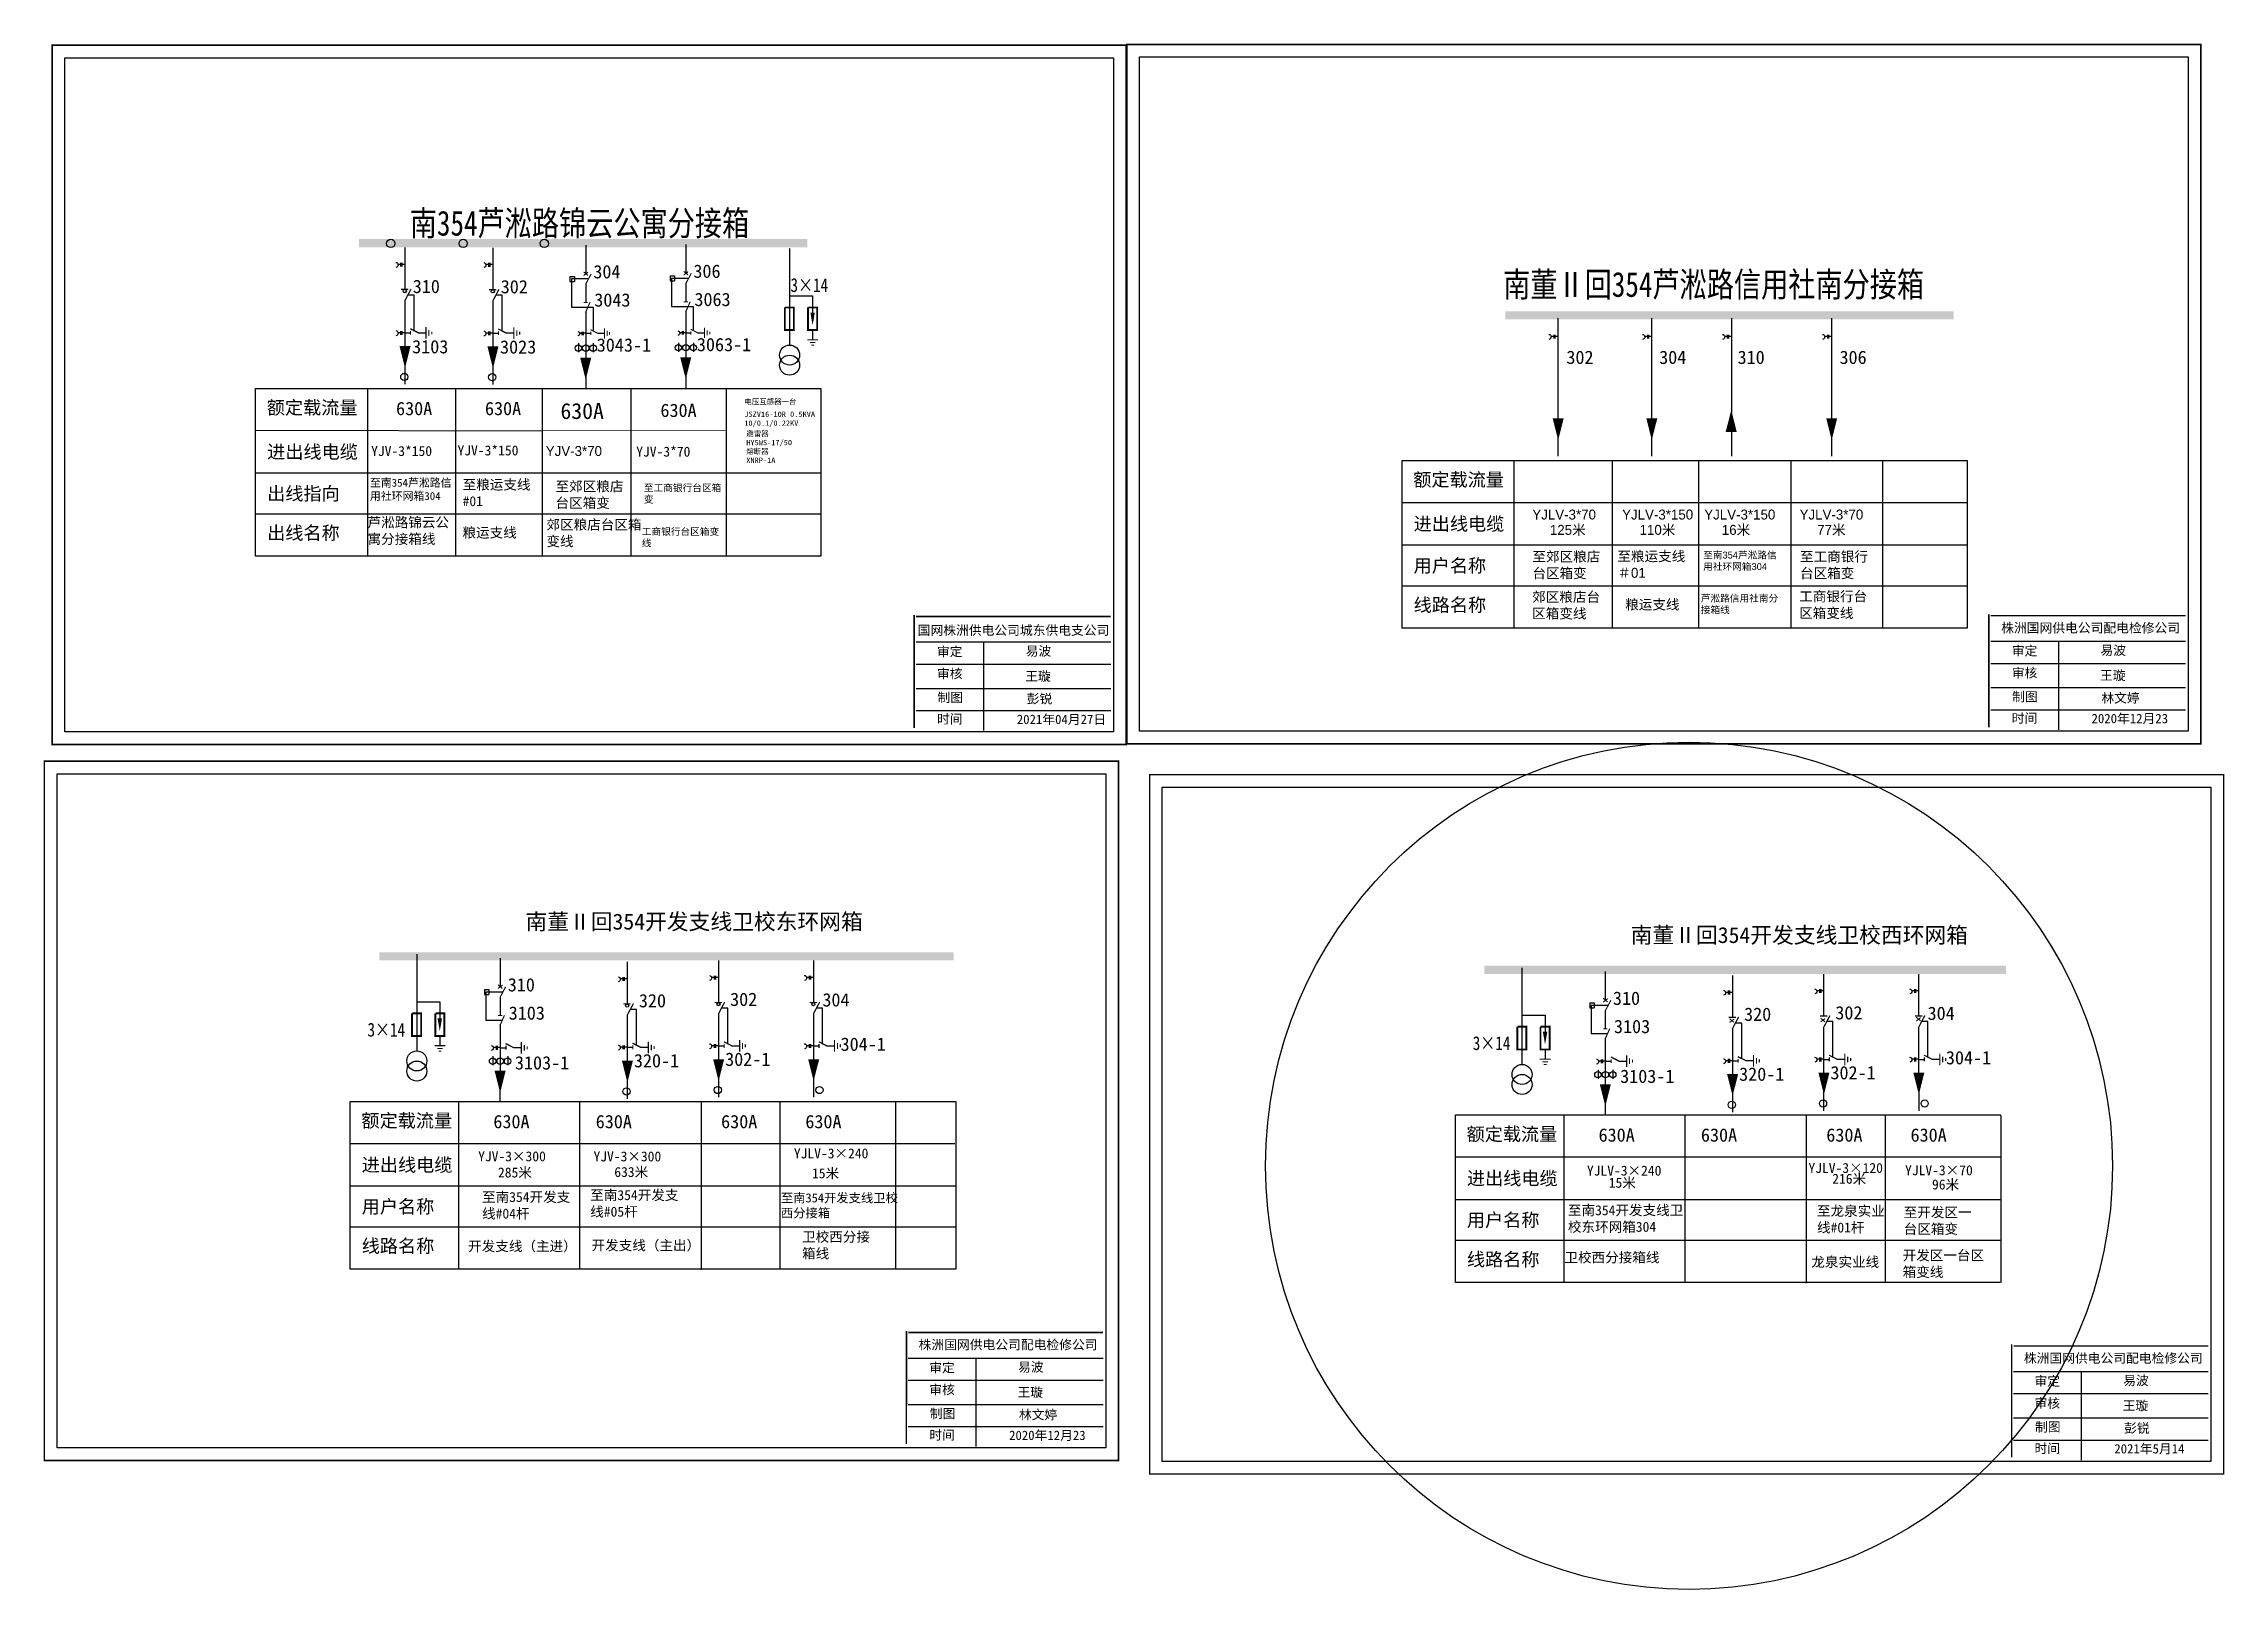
# Model space of a CAD drawing. Extents: x -48 to 340, y -241 to 9.
# Drawn here: x 84.9 to 339.7, y -171.2 to 9.4 of the extents above; entities that cross this region are included whole.
import ezdxf

# ---------------------------------------------------------------- set-up
doc = ezdxf.new("R2010")
doc.units = 0
doc.header["$LTSCALE"] = 0.774411
doc.layers.get('0').update_dxf_attribs({"linetype": 'CONTINUOUS'})
doc.layers.add('1', color=7, linetype='CONTINUOUS')
doc.layers.add('MiniCADLayer', color=7, linetype='CONTINUOUS', lineweight=20)
doc.styles.add('宋体_txtstyle_0.00_0_0', font='')
doc.styles.add('宋体_txtstyle_1.55_0_0', font='', dxfattribs={"height": 1.553745})
doc.styles.add('宋体_txtstyle_1.62_0_0', font='', dxfattribs={"height": 1.615895})
doc.styles.add('宋体_txtstyle_1.86_0_0', font='', dxfattribs={"height": 1.864495})
doc.styles.add('宋体_txtstyle_2.91_0_0', font='', dxfattribs={"height": 2.908611})
doc.styles.get('宋体_txtstyle_0.00_0_0').set_extended_font_data('宋体')
doc.styles.get('宋体_txtstyle_1.55_0_0').set_extended_font_data('宋体')
doc.styles.get('宋体_txtstyle_1.62_0_0').set_extended_font_data('宋体')
doc.styles.get('宋体_txtstyle_1.86_0_0').set_extended_font_data('宋体')
doc.styles.get('宋体_txtstyle_2.91_0_0').set_extended_font_data('宋体')

msp = doc.modelspace()

# ---------------------------------------------------------------- texts
at = {"linetype": 'Continuous'}
for s, height, style, p in [('304', 1.554, '宋体_txtstyle_1.55_0_0', (149.12, -18.05)), ('306', 1.554, '宋体_txtstyle_1.55_0_0', (160.81, -17.99)), ('310', 1.554, '宋体_txtstyle_1.55_0_0', (128.02, -19.77)), ('302', 1.554, '宋体_txtstyle_1.55_0_0', (138.3, -19.8)), ('3043', 1.554, '宋体_txtstyle_1.55_0_0', (149.23, -21.35)), ('3063', 1.554, '宋体_txtstyle_1.55_0_0', (160.93, -21.29)), ('3103', 1.554, '宋体_txtstyle_1.55_0_0', (127.95, -26.81)), ('3023', 1.554, '宋体_txtstyle_1.55_0_0', (138.22, -26.84)), ('3043-1', 1.554, '宋体_txtstyle_1.55_0_0', (149.52, -26.61)), ('3063-1', 1.554, '宋体_txtstyle_1.55_0_0', (161.22, -26.56)), ('302', 1.554, '宋体_txtstyle_1.55_0_0', (262.81, -28.05)), ('304', 1.554, '宋体_txtstyle_1.55_0_0', (273.65, -28.05)), ('310', 1.554, '宋体_txtstyle_1.55_0_0', (282.81, -28.05)), ('306', 1.554, '宋体_txtstyle_1.55_0_0', (294.72, -28.05)), ('额定载流量', 1.554, '宋体_txtstyle_1.55_0_0', (110.97, -33.92)), ('630A', 1.554, '宋体_txtstyle_1.55_0_0', (126.07, -34.03)), ('630A', 1.554, '宋体_txtstyle_1.55_0_0', (136.46, -34.03)), ('630A', 1.864, '宋体_txtstyle_1.86_0_0', (145.28, -34.48)), ('630A', 1.554, '宋体_txtstyle_1.55_0_0', (156.96, -34.24)), ('进出线电缆', 1.554, '宋体_txtstyle_1.55_0_0', (111.01, -39.09)), ('额定载流量', 1.554, '宋体_txtstyle_1.55_0_0', (244.92, -42.34)), ('出线指向', 1.554, '宋体_txtstyle_1.55_0_0', (111.01, -43.96)), ('进出线电缆', 1.554, '宋体_txtstyle_1.55_0_0', (244.96, -47.5)), ('出线名称', 1.554, '宋体_txtstyle_1.55_0_0', (111.01, -48.56)), ('用户名称', 1.554, '宋体_txtstyle_1.55_0_0', (244.96, -52.38)), ('线路名称', 1.554, '宋体_txtstyle_1.55_0_0', (244.96, -56.98)), ('310', 1.554, '宋体_txtstyle_1.55_0_0', (139.12, -101.35)), ('320', 1.554, '宋体_txtstyle_1.55_0_0', (154.44, -103.21)), ('302', 1.554, '宋体_txtstyle_1.55_0_0', (165.1, -103.05)), ('304', 1.554, '宋体_txtstyle_1.55_0_0', (175.88, -103.11)), ('310', 1.554, '宋体_txtstyle_1.55_0_0', (268.25, -102.92)), ('3103', 1.554, '宋体_txtstyle_1.55_0_0', (139.23, -104.65)), ('320', 1.554, '宋体_txtstyle_1.55_0_0', (283.57, -104.79)), ('302', 1.554, '宋体_txtstyle_1.55_0_0', (294.23, -104.62)), ('304', 1.554, '宋体_txtstyle_1.55_0_0', (305.01, -104.68)), ('304-1', 1.554, '宋体_txtstyle_1.55_0_0', (178.01, -108.29)), ('3103', 1.554, '宋体_txtstyle_1.55_0_0', (268.37, -106.22)), ('3103-1', 1.554, '宋体_txtstyle_1.55_0_0', (139.96, -110.47)), ('320-1', 1.554, '宋体_txtstyle_1.55_0_0', (153.86, -110.22)), ('302-1', 1.554, '宋体_txtstyle_1.55_0_0', (164.52, -110.05)), ('304-1', 1.554, '宋体_txtstyle_1.55_0_0', (307.15, -109.87)), ('3103-1', 1.554, '宋体_txtstyle_1.55_0_0', (269.09, -112.04)), ('320-1', 1.554, '宋体_txtstyle_1.55_0_0', (282.99, -111.79)), ('302-1', 1.554, '宋体_txtstyle_1.55_0_0', (293.66, -111.62)), ('额定载流量', 1.554, '宋体_txtstyle_1.55_0_0', (122.02, -117.22)), ('630A', 1.554, '宋体_txtstyle_1.55_0_0', (137.44, -117.33)), ('630A', 1.554, '宋体_txtstyle_1.55_0_0', (149.4, -117.33)), ('630A', 1.554, '宋体_txtstyle_1.55_0_0', (164.05, -117.33)), ('630A', 1.554, '宋体_txtstyle_1.55_0_0', (173.89, -117.33)), ('额定载流量', 1.554, '宋体_txtstyle_1.55_0_0', (251.15, -118.79)), ('630A', 1.554, '宋体_txtstyle_1.55_0_0', (266.57, -118.9)), ('630A', 1.554, '宋体_txtstyle_1.55_0_0', (278.53, -118.9)), ('630A', 1.554, '宋体_txtstyle_1.55_0_0', (293.18, -118.9)), ('630A', 1.554, '宋体_txtstyle_1.55_0_0', (303.02, -118.9)), ('进出线电缆', 1.554, '宋体_txtstyle_1.55_0_0', (122.06, -122.39)), ('进出线电缆', 1.554, '宋体_txtstyle_1.55_0_0', (251.19, -123.96)), ('用户名称', 1.554, '宋体_txtstyle_1.55_0_0', (122.06, -127.26)), ('用户名称', 1.554, '宋体_txtstyle_1.55_0_0', (251.19, -128.83)), ('线路名称', 1.554, '宋体_txtstyle_1.55_0_0', (122.06, -131.86)), ('线路名称', 1.554, '宋体_txtstyle_1.55_0_0', (251.19, -133.43))]:
    msp.add_text(s, height=height, dxfattribs=dict(at, style=style)).set_placement(p)
at = {"linetype": 'Continuous', "attachment_point": 1, "style": '宋体_txtstyle_0.00_0_0'}
for s, insert, char_height, width in [('YJV-3*150', (123.16, -37.64), 1.163, 6.2299), ('YJV-3*150', (133.25, -37.57), 1.163, 6.2299), ('{\\f\uffbfﾬￌﾣﾤ_GB2312|b0|i0|c134|p49;YJV-3*70}', (143.56, -37.64), 1.1631, 6.2299), ('YJV-3*70', (154.13, -37.71), 1.163, 6.2299), ('至南354芦淞路信用社环网箱304', (123.02, -41.46), 0.9322, 10.4382), ('至粮运支线#01', (133.85, -41.56), 1.163, 9.1879), ('至郊区粮店台区箱变', (144.7, -41.76), 1.163, 9.1879), ('至工商银行台区箱变', (155.02, -42.12), 0.808, 9.1879), ('芦淞路锦云公寓分接箱线', (122.74, -45.97), 1.1631, 10.144), ('{\\f\uffbfﾬￌﾣﾤ_GB2312|b0|i0|c134|p49;YJLV-3*70}', (258.83, -45.06), 1.1631, 6.2299), ('{\\f\uffbfﾬￌﾣﾤ_GB2312|b0|i0|c134|p49;YJLV-3*150}', (269.32, -45.06), 1.1631, 6.2299), ('{\\f\uffbfﾬￌﾣﾤ_GB2312|b0|i0|c134|p49;YJLV-3*150}', (278.92, -45.06), 1.1631, 6.2299), ('{\\f\uffbfﾬￌﾣﾤ_GB2312|b0|i0|c134|p49;YJLV-3*70}', (290.06, -45.06), 1.1631, 6.2299), ('粮运支线', (133.83, -47.17), 1.163, 9.1879), ('郊区粮店台区箱变线', (143.64, -46.24), 1.163, 11.2488), ('工商银行台区箱变线', (154.78, -47.23), 0.808, 9.1879), ('{\\f\uffbfﾬￌﾣﾤ_GB2312|b0|i0|c134|p49;125\\f\uffbfﾬￌﾣﾤ_GB2312|b0|i0|c134|p32;米}', (260.88, -46.85), 1.1631, 6.2299), ('{\\f\uffbfﾬￌﾣﾤ_GB2312|b0|i0|c134|p49;110\\f\uffbfﾬￌﾣﾤ_GB2312|b0|i0|c134|p32;米}', (271.36, -46.85), 1.1631, 6.2299), ('{\\f\uffbfﾬￌﾣﾤ_GB2312|b0|i0|c134|p49;16\\f\uffbfﾬￌﾣﾤ_GB2312|b0|i0|c134|p32;米}', (280.97, -46.85), 1.1631, 6.2299), ('{\\f\uffbfﾬￌﾣﾤ_GB2312|b0|i0|c134|p49;77\\f\uffbfﾬￌﾣﾤ_GB2312|b0|i0|c134|p32;米}', (292.11, -46.85), 1.1631, 6.2299), ('{\\f\uffbfﾬￌﾣﾤ_GB2312|b0|i0|c134|p49;至郊区粮店台区箱变}', (258.84, -49.97), 1.1631, 8.0984), ('{\\f\uffbfﾬￌﾣﾤ_GB2312|b0|i0|c134|p49;至粮运支线＃01}', (268.77, -49.93), 1.1631, 9.1879), ('{\\fSimSun|b0|i0|c134|p2;至南\\f\uffbfﾬￌﾣﾤ_GB2312|b0|i0|c134|p49;354\\fSimSun|b0|i0|c134|p2;芦淞路信用社环网箱\\f\uffbfﾬￌﾣﾤ_GB2312|b0|i0|c134|p49;304}', (278.79, -49.97), 0.80795, 9.1879), ('{\\f\uffbfﾬￌﾣﾤ_GB2312|b0|i0|c134|p49;至工商银行台区箱变}', (290.11, -49.97), 1.1631, 8.1182), ('{\\f\uffbfﾬￌﾣﾤ_GB2312|b0|i0|c134|p49;郊区粮店台区箱变线}', (258.81, -54.68), 1.1631, 8.0984), ('{\\f\uffbfﾬￌﾣﾤ_GB2312|b0|i0|c134|p49;粮运支线}', (269.68, -55.57), 1.1631, 9.1879), ('{\\fSimSun|b0|i0|c134|p2;芦淞路信用社南分接箱线}', (278.51, -55.02), 0.8079, 9.1879), ('{\\f\uffbfﾬￌﾣﾤ_GB2312|b0|i0|c134|p49;工商银行台区箱变线}', (290.01, -54.62), 1.1631, 8.1182), ('{\\fSimSun|b0|i0|c134|p2;南董Ⅱ回354开发支线卫校东环网箱}', (141.19, -92.26), 1.8645, 43.8993), ('南董Ⅱ回354开发支线卫校西环网箱', (270.32, -93.83), 1.8645, 43.8993), ('{\\fSimSun|b0|i0|c134|p2;YJLV-3×240}', (172.55, -119.69), 1.1631, 10.5458), ('{\\fSimSun|b0|i0|c134|p2;YJV-3×300 }', (135.66, -120.03), 1.1631, 10.5458), ('{\\fSimSun|b0|i0|c134|p2;285米}', (137.98, -121.92), 1.1631, 10.5458), ('{\\fSimSun|b0|i0|c134|p2;YJV-3×300 }', (149.14, -120.04), 1.1631, 10.5458), ('{\\fSimSun|b0|i0|c134|p2;633米}', (151.57, -121.86), 1.1631, 10.5458), ('{\\fSimSun|b0|i0|c134|p2;15米}', (174.67, -122.01), 1.1631, 10.5458), ('{\\fSimSun|b0|i0|c134|p2;YJLV-3×240}', (265.21, -121.7), 1.1631, 10.5458), ('{\\fSimSun|b0|i0|c134|p2;YJLV-3×120}', (291.09, -121.39), 1.1631, 10.5458), ('{\\fSimSun|b0|i0|c134|p2;YJLV-3×70}', (302.38, -121.66), 1.1631, 10.5458), ('{\\fSimSun|b0|i0|c134|p2;至南354开发支线#04杆}', (136.12, -124.78), 1.1631, 10.6362), ('{\\fSimSun|b0|i0|c134|p2;至南354开发支线#05杆}', (148.76, -124.56), 1.1631, 10.3971), ('\\pt20.27;{\\fSimSun|b0|i0|c134|p2;至南354开发支线卫校西分接箱}', (171.03, -124.94), 1.0565, 13.812), ('{\\fSimSun|b0|i0|c134|p2;15米}', (267.76, -123.12), 1.1631, 10.5458), ('{\\fSimSun|b0|i0|c134|p2;216米}', (293.87, -122.65), 1.1631, 10.5458), ('{\\fSimSun|b0|i0|c134|p2;96米}', (305.53, -123.32), 1.1631, 10.5458), ('{\\fSimSun|b0|i0|c134|p2;至南354开发支线卫校东环网箱304}', (262.99, -126.33), 1.1631, 14.2743), ('{\\fSimSun|b0|i0|c134|p2;至龙泉实业\\P线#01杆}', (292.09, -126.41), 1.1631, 12.9219), ('{\\fSimSun|b0|i0|c134|p2;至开发区一\\P台区箱变}', (302.22, -126.57), 1.1631, 12.9219), ('{\\fSimSun|b0|i0|c134|p2;卫校西分接箱线}', (173.51, -129.43), 1.1631, 8.4451), ('{\\fSimSun|b0|i0|c134|p2;开发支线（主进）}', (134.49, -130.53), 1.1631, 14.0826), ('{\\fSimSun|b0|i0|c134|p2;开发支线（主出）}', (148.91, -130.43), 1.1631, 14.0826), ('{\\fSimSun|b0|i0|c134|p2;卫校西分接箱线}', (262.58, -131.84), 1.1631, 14.8558), ('{\\fSimSun|b0|i0|c134|p2;龙泉实业线}', (291.43, -132.37), 1.1631, 12.9219), ('{\\fSimSun|b0|i0|c134|p2;开发区一台区\\P箱变线}', (302.1, -131.6), 1.1631, 12.9219)]:
    msp.add_mtext(s, dxfattribs=dict(at, insert=insert, char_height=char_height, width=width))
at = {"color": 7, "linetype": 'Continuous', "true_color": 0xffffff, "attachment_point": 1, "style": '宋体_txtstyle_0.00_0_0'}
for s, insert, char_height, width in [('国网株洲供电公司城东供电支公司', (187.02, -58.61), 1.0944, 29.9201), ('株洲国网供电公司配电检修公司', (313.61, -58.33, 0.01), 1.0944, 29.9201), ('易波', (199.64, -61.04, 0.01), 1.094, 8.5588), ('易波', (325.21, -60.95, 0.03), 1.094, 8.5588), ('王璇', (199.58, -63.97, 0.01), 1.094, 8.5588), ('王璇', (325.16, -63.88, 0.03), 1.094, 8.5588), ('2020年12月23', (324.17, -68.92, 0.03), 1.094, 16.0081), ('2021年04月27日', (198.6, -69.02, 0.01), 1.0944, 16.0081), ('株洲国网供电公司配电检修公司', (187.13, -142.07), 1.0944, 29.9201), ('易波', (198.74, -144.68, 0.01), 1.094, 8.5588), ('株洲国网供电公司配电检修公司', (316.26, -143.64), 1.0944, 29.9201), ('王璇', (198.68, -147.62, 0.01), 1.094, 8.5588), ('易波', (327.87, -146.25, 0.01), 1.094, 8.5588), ('王璇', (327.81, -149.19, 0.01), 1.094, 8.5588), ('2020年12月23', (197.7, -152.66, 0.01), 1.094, 16.0081), ('2021年5月14', (326.83, -154.23, 0.01), 1.094, 16.0081)]:
    msp.add_mtext(s, dxfattribs=dict(at, insert=insert, char_height=char_height, width=width))
at = {"color": 0, "linetype": 'Continuous', "width": 8.5588, "attachment_point": 1, "style": '宋体_txtstyle_0.00_0_0'}
for s, insert, char_height in [('\\f\uffbfﾬￌﾣﾤ_GB2312|b0|i0|c134|p49;审定', (189.27, -61.1, 0.01), 1.0944), ('\\f\uffbfﾬￌﾣﾤ_GB2312|b0|i0|c134|p49;审定', (314.85, -61.01, 0.03), 1.0944), ('\\f\uffbfﾬￌﾣﾤ_GB2312|b0|i0|c134|p49;审核', (189.27, -63.68, 0.01), 1.0944), ('\\f\uffbfﾬￌﾣﾤ_GB2312|b0|i0|c134|p49;审核', (314.85, -63.59, 0.03), 1.0944), ('\\f\uffbfﾬￌﾣﾤ_GB2312|b0|i0|c134|p49;制图', (314.9, -66.37, 0.03), 1.0944), ('\\f\uffbfﾬￌﾣﾤ_GB2312|b0|i0|c134|p49;制图', (189.33, -66.46, 0.01), 1.0944), ('彭锐', (199.75, -66.61, 0.01), 1.094), ('\\f\uffbfﾬￌﾣﾤ_GB2312|b0|i0|c134|p49;时间', (314.85, -68.88, 0.03), 1.0944), ('林文婷', (325.32, -66.52, 0.03), 1.094), ('\\f\uffbfﾬￌﾣﾤ_GB2312|b0|i0|c134|p49;时间', (189.27, -68.97, 0.01), 1.0944), ('\\f\uffbfﾬￌﾣﾤ_GB2312|b0|i0|c134|p49;审定', (188.37, -144.75, 0.01), 1.0944), ('\\f\uffbfﾬￌﾣﾤ_GB2312|b0|i0|c134|p49;审核', (188.37, -147.32, 0.01), 1.0944), ('\\f\uffbfﾬￌﾣﾤ_GB2312|b0|i0|c134|p49;审定', (317.5, -146.32, 0.01), 1.0944), ('\\f\uffbfﾬￌﾣﾤ_GB2312|b0|i0|c134|p49;制图', (188.43, -150.11, 0.01), 1.0944), ('林文婷', (198.84, -150.25, 0.01), 1.094), ('\\f\uffbfﾬￌﾣﾤ_GB2312|b0|i0|c134|p49;审核', (317.5, -148.9, 0.01), 1.0944), ('\\f\uffbfﾬￌﾣﾤ_GB2312|b0|i0|c134|p49;时间', (188.37, -152.62, 0.01), 1.0944), ('\\f\uffbfﾬￌﾣﾤ_GB2312|b0|i0|c134|p49;制图', (317.56, -151.68, 0.01), 1.0944), ('彭锐', (327.97, -151.82, 0.01), 1.094), ('\\f\uffbfﾬￌﾣﾤ_GB2312|b0|i0|c134|p49;时间', (317.5, -154.19, 0.01), 1.0944)]:
    msp.add_mtext(s, dxfattribs=dict(at, insert=insert, char_height=char_height))
at = {"layer": '1', "width": 0.8}
for s, height, style, p in [('南354芦淞路锦云公寓分接箱 ', 2.9086, '宋体_txtstyle_2.91_0_0', (127.67, -13.06)), ('南董Ⅱ回354芦淞路信用社南分接箱', 2.9086, '宋体_txtstyle_2.91_0_0', (255.42, -20.21)), ('3×14', 1.616, '宋体_txtstyle_1.62_0_0', (172.16, -19.64)), ('3×14', 1.616, '宋体_txtstyle_1.62_0_0', (122.73, -106.63)), ('3×14', 1.616, '宋体_txtstyle_1.62_0_0', (251.87, -108.2))]:
    msp.add_text(s, height=height, dxfattribs=dict(at, style=style)).set_placement(p)
at = {"layer": 'MiniCADLayer', "color": 7, "ltscale": 1.294486, "attachment_point": 1, "style": '宋体_txtstyle_0.00_0_0'}
for s, insert, char_height in [('电压互感器一台', (166.77, -32.14), 0.621), ('JSZV16-10R 0.5KVA^J10/0.1/0.22KV', (166.76, -33.61), 0.6215), ('避雷器^JHY5WS-17/50^J熔断器^JXNRP-1A', (166.99, -35.88), 0.6215)]:
    msp.add_mtext(s, dxfattribs=dict(at, insert=insert, char_height=char_height))

# ---------------------------------------------------------------- blocks, each defined once
blk = doc.blocks.new('JD')
for points in [[(-2, 0.2), (-2, -0.2), (2, 0.2), (2, -0.2)], [(1, -1.2), (1, -0.8), (-1, -1.2), (-1, -0.8)], [(-0.5, -1.8), (-0.5, -2.2), (0.5, -1.8), (0.5, -2.2)]]:
    blk.add_trace(points)

# ---------------------------------------------------------------- linework, layer by layer
at = {"linetype": 'Continuous'}
for p, q in [((122.74, -30.93), (122.74, -50.52)), ((133.03, -30.93), (133.03, -50.52)), ((143.14, -30.93), (143.14, -50.52)), ((153.49, -30.93), (153.49, -50.52)), ((164.63, -30.96), (164.63, -50.42)), ((109.67, -35.8), (143.14, -35.87)), ((256.68, -39.34), (256.68, -58.94)), ((268.15, -39.34), (268.15, -58.94)), ((278.25, -39.34), (278.25, -58.94)), ((289.05, -39.34), (289.05, -58.94)), ((299.74, -39.37), (299.74, -58.83)), ((109.67, -40.77), (175.68, -40.77)), ((109.67, -45.55), (175.68, -45.55)), ((243.61, -44.22), (309.63, -44.22)), ((243.61, -49.19), (309.63, -49.19)), ((243.61, -53.97), (309.63, -53.97)), ((120.7, -133.79), (120.7, -114.21)), ((120.7, -114.21), (191.47, -114.21)), ((133.38, -114.23), (133.38, -133.82)), ((147.51, -114.23), (147.51, -133.82)), ((161.71, -114.27), (161.71, -133.86)), ((170.92, -114.23), (170.92, -133.82)), ((184.44, -114.27), (184.44, -133.78)), ((191.47, -114.21), (191.47, -133.79)), ((249.84, -135.36), (249.84, -115.78)), ((249.84, -115.78), (313.58, -115.78)), ((262.51, -115.8), (262.51, -135.39)), ((276.64, -115.8), (276.64, -135.39)), ((290.84, -115.84), (290.84, -135.43)), ((300.06, -115.8), (300.06, -135.39)), ((313.57, -115.84), (313.57, -135.35)), ((120.71, -119.1), (191.37, -119.1)), ((249.84, -120.67), (313.58, -120.67)), ((120.71, -124.07), (191.47, -124.07)), ((249.84, -125.64), (313.58, -125.64)), ((120.71, -128.85), (191.47, -128.85)), ((249.84, -130.42), (313.58, -130.42)), ((191.47, -133.79), (120.7, -133.79)), ((313.48, -135.36), (249.84, -135.36))]:
    msp.add_line(p, q, dxfattribs=at)
at = {"color": 0, "linetype": 'Continuous'}
for p, q in [((186.83, -60.53, 0.01), (209.58, -60.53, 0.01)), ((194.72, -60.53, 0.01), (194.72, -70.87, 0.01)), ((312.4, -60.44, 0.03), (335.15, -60.44, 0.03)), ((320.3, -60.44, 0.03), (320.3, -70.78, 0.03)), ((186.83, -63.12, 0.01), (209.58, -63.12, 0.01)), ((312.4, -63.03, 0.03), (335.15, -63.03, 0.03)), ((186.83, -65.95, 0.01), (209.58, -65.95, 0.01)), ((312.4, -65.86, 0.03), (335.15, -65.86, 0.03)), ((186.83, -68.54, 0.01), (209.58, -68.54, 0.01)), ((312.4, -68.45, 0.03), (335.15, -68.45, 0.03)), ((185.92, -144.18, 0.01), (208.68, -144.18, 0.01)), ((193.82, -144.18, 0.01), (193.82, -154.52, 0.01)), ((185.92, -146.77, 0.01), (208.68, -146.77, 0.01)), ((315.06, -145.75, 0.01), (337.81, -145.75, 0.01)), ((322.95, -145.75, 0.01), (322.95, -156.09, 0.01)), ((185.92, -149.6, 0.01), (208.68, -149.6, 0.01)), ((315.06, -148.34, 0.01), (337.81, -148.34, 0.01)), ((185.92, -152.19, 0.01), (208.68, -152.19, 0.01)), ((315.06, -151.17, 0.01), (337.81, -151.17, 0.01)), ((315.06, -153.76, 0.01), (337.81, -153.76, 0.01))]:
    msp.add_line(p, q, dxfattribs=at)
at = {"color": 0, "linetype": 'Continuous', "const_width": 0.182}
for points, elevation in [([(85.89, 9.19), (211.37, 9.19), (211.37, -72.51), (85.89, -72.51)], 0.01), ([(211.46, 9.28), (336.94, 9.28), (336.94, -72.42), (211.46, -72.42)], 0.03), ([(84.98, -74.46), (210.47, -74.46), (210.47, -156.16), (84.98, -156.16)], 0.01), ([(214.12, -76.03), (339.6, -76.03), (339.6, -157.73), (214.12, -157.73)], 0.01)]:
    msp.add_lwpolyline(points, close=True, dxfattribs=dict(at, elevation=elevation))
at = {"color": 0, "linetype": 'Continuous'}
for points, elevation in [([(87.36, 7.71), (209.89, 7.71), (209.89, -71.04), (87.36, -71.04)], 0.01), ([(212.94, 7.81), (335.47, 7.81), (335.47, -70.95), (212.94, -70.95)], 0.03), ([(86.46, -75.93), (208.99, -75.93), (208.99, -154.68), (86.46, -154.68)], 0.01), ([(215.59, -77.5), (338.12, -77.5), (338.12, -156.25), (215.59, -156.25)], 0.01)]:
    msp.add_lwpolyline(points, close=True, dxfattribs=dict(at, elevation=elevation))
at = {"linetype": 'Continuous'}
for points in [[(109.66, -30.91), (175.7, -30.91), (175.7, -50.49), (109.66, -50.49)], [(243.61, -39.32), (309.65, -39.32), (309.65, -58.91), (243.61, -58.91)]]:
    msp.add_lwpolyline(points, close=True, dxfattribs=at)
at = {"color": 0, "linetype": 'Continuous', "const_width": 0.182}
for points, elevation in [([(186.61, -57.38), (186.6, -70.57)], 0.01), ([(312.18, -57.29), (312.17, -70.48)], 0.03), ([(312.4, -57.46), (335.15, -57.46)], 0.01), ([(185.71, -141.02), (185.69, -154.22)], 0.01), ([(314.84, -142.59), (314.83, -155.79)], 0.01)]:
    msp.add_lwpolyline(points, dxfattribs=dict(at, elevation=elevation))
for points in [[(186.83, -57.55), (209.58, -57.55)], [(185.92, -141.2), (208.68, -141.2)], [(315.06, -142.77), (337.81, -142.77)]]:
    msp.add_lwpolyline(points, dxfattribs=at)
at = {"color": 1, "linetype": 'Continuous'}
msp.add_circle((277.14, -121.72), 49.48, dxfattribs=at)
at = {"layer": '1'}
for p, q in [((127.09, -14.45), (127.09, -19.32)), ((137.37, -14.48), (137.37, -19.35)), ((148.23, -14.16), (148.23, -17.52)), ((159.92, -14.11), (159.92, -17.47)), ((172.03, -14.55), (172.03, -25.89)), ((146.39, -17.82), (146.39, -18.4)), ((146.39, -17.82), (146.91, -17.82)), ((146.91, -17.82), (146.91, -18.4)), ((158.09, -17.77), (158.09, -18.34)), ((158.09, -17.77), (158.61, -17.77)), ((158.61, -17.77), (158.61, -18.34)), ((146.39, -18.4), (146.91, -18.4)), ((148.49, -18.12), (146.56, -18.12)), ((146.56, -18.12), (146.56, -21.4)), ((148.23, -18.7), (148.23, -20.83)), ((158.09, -18.34), (158.61, -18.34)), ((160.18, -18.06), (158.25, -18.06)), ((158.25, -18.06), (158.25, -21.34)), ((159.92, -18.64), (159.92, -20.77)), ((172.02, -20.09), (174.74, -20.09)), ((174.74, -20.09), (174.74, -22.08)), ((127.09, -20.64), (127.09, -26.55)), ((137.37, -20.67), (137.37, -26.58)), ((146.56, -21.4), (149.1, -21.4)), ((148.23, -21.89), (148.23, -28.18)), ((149.1, -21.4), (149.1, -24.1)), ((158.25, -21.34), (160.8, -21.34)), ((159.92, -21.83), (159.92, -28.12)), ((160.8, -21.34), (160.8, -24.05)), ((261.82, -22.69), (261.82, -34.96)), ((272.77, -22.69), (272.77, -34.96)), ((282.1, -22.69), (282.1, -34.96)), ((293.78, -22.69), (293.78, -34.96)), ((127.09, -24.42), (127.76, -24.42)), ((128.64, -24.4), (129.55, -24.4)), ((137.37, -24.45), (138.04, -24.45)), ((138.91, -24.43), (139.83, -24.43)), ((148.23, -24.47), (148.82, -24.47)), ((149.6, -24.46), (150.41, -24.46)), ((159.92, -24.42), (160.52, -24.42)), ((161.29, -24.4), (162.1, -24.4)), ((174.74, -24.16), (174.74, -25.19)), ((127.1, -27.5), (127.1, -30.42)), ((137.37, -27.53), (137.37, -30.45)), ((147.37, -25.63), (147.37, -26.68)), ((149.12, -25.63), (149.12, -26.68)), ((159.07, -25.57), (159.07, -26.62)), ((160.82, -25.57), (160.82, -26.62)), ((148.23, -29.02), (148.23, -30.94)), ((159.93, -28.97), (159.93, -30.88)), ((261.82, -35.92), (261.82, -38.84)), ((272.77, -35.92), (272.77, -38.84)), ((282.1, -35.92), (282.1, -38.84)), ((293.79, -35.92), (293.79, -38.84)), ((128.48, -97.01), (128.48, -108.35)), ((138.23, -97.46), (138.23, -100.82)), ((153.07, -97.91), (153.07, -102.78)), ((163.74, -97.75), (163.74, -102.62)), ((174.83, -97.75), (174.83, -102.62)), ((257.61, -98.58), (257.61, -109.92)), ((267.36, -99.03), (267.36, -102.39)), ((292.87, -99.32), (292.87, -104.19)), ((303.96, -99.32), (303.96, -104.19)), ((136.39, -101.12), (136.39, -101.69)), ((136.39, -101.12), (136.91, -101.12)), ((136.39, -101.69), (136.91, -101.69)), ((136.56, -101.42), (136.56, -104.7)), ((138.49, -101.42), (136.56, -101.42)), ((136.91, -101.12), (136.91, -101.69)), ((282.2, -99.48), (282.2, -104.35)), ((128.47, -102.55), (131.18, -102.55)), ((131.18, -102.55), (131.18, -104.54)), ((138.23, -101.99), (138.23, -104.12)), ((153.07, -104.11), (153.07, -110.01)), ((163.74, -103.94), (163.74, -109.85)), ((174.83, -103.94), (174.83, -109.85)), ((257.6, -104.12), (260.32, -104.12)), ((260.32, -104.12), (260.32, -106.11)), ((265.53, -102.69), (265.53, -103.26)), ((265.53, -102.69), (266.04, -102.69)), ((265.53, -103.26), (266.04, -103.26)), ((265.69, -102.99), (265.69, -106.27)), ((267.62, -102.99), (265.69, -102.99)), ((266.04, -102.69), (266.04, -103.26)), ((267.36, -103.57), (267.36, -105.7)), ((131.18, -106.62), (131.18, -107.65)), ((136.56, -104.7), (138.39, -104.7)), ((138.23, -105.19), (138.23, -111.48)), ((265.69, -106.27), (267.53, -106.27)), ((267.36, -106.76), (267.36, -113.05)), ((282.2, -105.68), (282.2, -111.58)), ((292.87, -105.51), (292.87, -111.42)), ((303.96, -105.51), (303.96, -111.42)), ((137.37, -108.93), (137.37, -109.97)), ((138.24, -107.93), (138.91, -107.93)), ((139.12, -108.93), (139.12, -109.97)), ((139.79, -107.91), (140.7, -107.91)), ((153.07, -107.88), (153.74, -107.88)), ((154.62, -107.86), (155.53, -107.86)), ((163.74, -107.72), (164.41, -107.72)), ((165.28, -107.7), (166.2, -107.7)), ((174.83, -107.72), (175.5, -107.72)), ((176.38, -107.7), (177.29, -107.7)), ((260.32, -108.19), (260.32, -109.22)), ((267.37, -109.5), (268.04, -109.5)), ((268.92, -109.48), (269.83, -109.48)), ((282.2, -109.45), (282.88, -109.45)), ((283.75, -109.43), (284.67, -109.43)), ((292.87, -109.29), (293.54, -109.29)), ((294.42, -109.27), (295.33, -109.27)), ((303.96, -109.29), (304.63, -109.29)), ((305.51, -109.27), (306.42, -109.27)), ((153.08, -110.96), (153.08, -113.88)), ((163.74, -110.8), (163.74, -113.72)), ((174.83, -110.8), (174.83, -113.72)), ((266.51, -110.5), (266.51, -111.55)), ((268.25, -110.5), (268.25, -111.55)), ((138.19, -112.32), (138.19, -114.24)), ((267.33, -113.89), (267.33, -115.81)), ((282.21, -112.54), (282.21, -115.46)), ((292.87, -112.37), (292.87, -115.29)), ((303.97, -112.37), (303.97, -115.29))]:
    msp.add_line(p, q, dxfattribs=at)
for points, const_width in [([(121.74, -13.95), (174.11, -13.95)], 0.97), ([(147.99, -17.29), (148.49, -17.71)], 0.129), ([(147.98, -17.72), (148.51, -17.32)], 0.129), ([(148.23, -18.73), (148.87, -17.51)], 0.129), ([(159.68, -17.66), (160.2, -17.27)], 0.129), ([(159.68, -17.23), (160.19, -17.65)], 0.129), ([(159.92, -18.67), (160.57, -17.45)], 0.129), ([(126.66, -19.34), (127.52, -19.34)], 0.145), ([(127.09, -20.68), (127.82, -19.3)], 0.145), ([(136.94, -19.37), (137.8, -19.37)], 0.145), ([(137.37, -20.71), (138.09, -19.33)], 0.145), ([(148, -20.86), (148.47, -20.86)], 0.129), ([(148.2, -22.05), (148.74, -20.83)], 0.129), ([(159.69, -20.8), (160.17, -20.8)], 0.129), ([(159.9, -21.99), (160.44, -20.78)], 0.129), ([(171.49, -21.45), (171.49, -24.09), (172.55, -24.09), (172.55, -21.45), (171.52, -21.45)], 0.224), ([(174.21, -21.45), (174.21, -24.09), (175.27, -24.09), (175.27, -21.45), (174.24, -21.45)], 0.224), ([(255.69, -22.37), (308.06, -22.37)], 0.97), ([(127.73, -23.93), (128.7, -24.42)], 0.145), ([(127.76, -24.2), (127.76, -24.64)], 0.145), ([(138, -23.96), (138.97, -24.45)], 0.145), ([(138.04, -24.22), (138.04, -24.67)], 0.145), ([(148.79, -24.04), (149.65, -24.47)], 0.129), ([(148.82, -24.28), (148.82, -24.67)], 0.129), ([(160.49, -23.99), (161.34, -24.42)], 0.129), ([(160.52, -24.22), (160.52, -24.61)], 0.129), ([(147.91, -28.22), (148.57, -28.22), (148.23, -28.88), (147.92, -28.21)], 0.129), ([(159.61, -28.16), (160.26, -28.16), (159.93, -28.82), (159.61, -28.15)], 0.129), ([(124.1, -97.25), (191.21, -97.25)], 0.97), ([(253.23, -98.82), (314.18, -98.82)], 0.97), ([(137.99, -100.58), (138.49, -101.01)], 0.129), ([(137.98, -101.01), (138.51, -100.62)], 0.129), ([(138.23, -102.03), (138.87, -100.81)], 0.129), ([(127.94, -103.91), (127.94, -106.55), (129, -106.55), (129, -103.91), (127.97, -103.91)], 0.224), ([(130.65, -103.91), (130.65, -106.55), (131.71, -106.55), (131.71, -103.91), (130.69, -103.91)], 0.224), ([(138, -104.16), (138.47, -104.16)], 0.129), ([(138.2, -105.35), (138.74, -104.13)], 0.129), ([(152.64, -102.8), (153.5, -102.8)], 0.145), ([(153.07, -104.14), (153.8, -102.77)], 0.145), ([(163.31, -102.64), (164.17, -102.64)], 0.145), ([(163.74, -103.98), (164.46, -102.6)], 0.145), ([(174.4, -102.64), (175.26, -102.64)], 0.145), ([(174.83, -103.98), (175.56, -102.6)], 0.145), ([(267.12, -102.59), (267.64, -102.19)], 0.129), ([(267.12, -102.16), (267.63, -102.58)], 0.129), ([(267.36, -103.6), (268.01, -102.38)], 0.129), ([(281.78, -104.37), (282.63, -104.37)], 0.145), ([(282.2, -105.72), (282.93, -104.34)], 0.145), ([(292.44, -104.21), (293.3, -104.21)], 0.145), ([(292.52, -104.91), (293.04, -104.52)], 0.129), ([(292.52, -104.48), (293.03, -104.91)], 0.129), ([(292.87, -105.55), (293.6, -104.17)], 0.145), ([(303.53, -104.21), (304.39, -104.21)], 0.145), ([(303.69, -104.8), (304.21, -104.4)], 0.129), ([(303.69, -104.37), (304.2, -104.79)], 0.129), ([(303.96, -105.55), (304.69, -104.17)], 0.145), ([(257.07, -105.48), (257.07, -108.13), (258.13, -108.13), (258.13, -105.48), (257.1, -105.48)], 0.224), ([(259.79, -105.48), (259.79, -108.13), (260.85, -108.13), (260.85, -105.48), (259.82, -105.48)], 0.224), ([(267.13, -105.73), (267.61, -105.73)], 0.129), ([(267.33, -106.92), (267.88, -105.7)], 0.129), ([(281.89, -104.54), (282.39, -104.96)], 0.129), ([(281.88, -104.97), (282.41, -104.58)], 0.129), ([(138.87, -107.44), (139.84, -107.93)], 0.145), ([(138.91, -107.7), (138.91, -108.15)], 0.145), ([(153.71, -107.4), (154.67, -107.88)], 0.145), ([(153.74, -107.66), (153.74, -108.11)], 0.145), ([(164.37, -107.23), (165.34, -107.72)], 0.145), ([(164.41, -107.49), (164.41, -107.94)], 0.145), ([(175.46, -107.23), (176.43, -107.72)], 0.145), ([(175.5, -107.49), (175.5, -107.94)], 0.145), ([(268.01, -109.01), (268.98, -109.5)], 0.145), ([(268.04, -109.27), (268.04, -109.72)], 0.145), ([(282.84, -108.97), (283.81, -109.45)], 0.145), ([(282.88, -109.23), (282.88, -109.68)], 0.145), ([(293.5, -108.8), (294.47, -109.29)], 0.145), ([(293.54, -109.06), (293.54, -109.51)], 0.145), ([(304.6, -108.8), (305.57, -109.29)], 0.145), ([(304.63, -109.06), (304.63, -109.51)], 0.145), ([(137.91, -111.52), (138.57, -111.52), (138.23, -112.18), (137.92, -111.5)], 0.129), ([(267.04, -113.09), (267.7, -113.09), (267.36, -113.75), (267.05, -113.07)], 0.129)]:
    msp.add_lwpolyline(points, dxfattribs=dict(at, const_width=const_width))
for points, format in [([(126.04, -16.18, -0.877934), (126.05, -16.77)], "xyb"), ([(136.31, -16.2, -0.877934), (136.32, -16.79)], "xyb"), ([(174.74, -22.04, 0.522, 0, 0), (174.74, -23.53, 0, 0, 0)], "xyseb"), ([(126.04, -24.16, -0.877934), (126.05, -24.75)], "xyb"), ([(127.12, -25.97, 1.29, 0, 0), (127.12, -28.54, 0, 0, 0)], "xyseb"), ([(136.31, -24.19, -0.877934), (136.32, -24.78)], "xyb"), ([(137.39, -26, 1.29, 0, 0), (137.39, -28.57, 0, 0, 0)], "xyseb"), ([(147.29, -24.25, -0.877934), (147.3, -24.77)], "xyb"), ([(158.99, -24.19, -0.877934), (159, -24.71)], "xyb"), ([(260.76, -24.59, -0.877934), (260.77, -25.18)], "xyb"), ([(271.71, -24.59, -0.877934), (271.72, -25.18)], "xyb"), ([(281.04, -24.59, -0.877934), (281.05, -25.18)], "xyb"), ([(292.73, -24.59, -0.877934), (292.74, -25.18)], "xyb"), ([(148.23, -27.33, 1.29, 0, 0), (148.23, -29.89, 0, 0, 0)], "xyseb"), ([(159.92, -27.27, 1.29, 0, 0), (159.92, -29.83, 0, 0, 0)], "xyseb"), ([(282.07, -35.99, 1.29, 0, 0), (282.07, -33.43, 0, 0, 0)], "xyseb"), ([(261.85, -34.39, 1.29, 0, 0), (261.85, -36.95, 0, 0, 0)], "xyseb"), ([(272.79, -34.39, 1.29, 0, 0), (272.79, -36.95, 0, 0, 0)], "xyseb"), ([(293.81, -34.39, 1.29, 0, 0), (293.81, -36.95, 0, 0, 0)], "xyseb"), ([(152.02, -99.64, -0.877934), (152.03, -100.23)], "xyb"), ([(162.68, -99.48, -0.877934), (162.69, -100.06)], "xyb"), ([(173.77, -99.48, -0.877934), (173.79, -100.06)], "xyb"), ([(281.15, -101.21, -0.877934), (281.16, -101.8)], "xyb"), ([(291.81, -101.05, -0.877934), (291.82, -101.64)], "xyb"), ([(302.91, -101.05, -0.877934), (302.92, -101.64)], "xyb"), ([(131.18, -104.5, 0.522, 0, 0), (131.18, -105.99, 0, 0, 0)], "xyseb"), ([(260.32, -106.07, 0.522, 0, 0), (260.32, -107.56, 0, 0, 0)], "xyseb"), ([(137.18, -107.67, -0.877934), (137.2, -108.26)], "xyb"), ([(152.02, -107.63, -0.877934), (152.03, -108.21)], "xyb"), ([(153.1, -109.44, 1.29, 0, 0), (153.1, -112, 0, 0, 0)], "xyseb"), ([(162.68, -107.46, -0.877934), (162.69, -108.05)], "xyb"), ([(163.76, -109.27, 1.29, 0, 0), (163.76, -111.84, 0, 0, 0)], "xyseb"), ([(173.77, -107.46, -0.877934), (173.79, -108.05)], "xyb"), ([(174.86, -109.27, 1.29, 0, 0), (174.86, -111.84, 0, 0, 0)], "xyseb"), ([(266.32, -109.24, -0.877934), (266.33, -109.83)], "xyb"), ([(281.15, -109.2, -0.877934), (281.16, -109.79)], "xyb"), ([(291.81, -109.03, -0.877934), (291.82, -109.62)], "xyb"), ([(302.91, -109.03, -0.877934), (302.92, -109.62)], "xyb"), ([(138.23, -110.62, 1.29, 0, 0), (138.23, -113.19, 0, 0, 0)], "xyseb"), ([(267.36, -112.19, 1.29, 0, 0), (267.36, -114.76, 0, 0, 0)], "xyseb"), ([(282.23, -111.01, 1.29, 0, 0), (282.23, -113.57, 0, 0, 0)], "xyseb"), ([(292.9, -110.84, 1.29, 0, 0), (292.9, -113.41, 0, 0, 0)], "xyseb"), ([(303.99, -110.84, 1.29, 0, 0), (303.99, -113.41, 0, 0, 0)], "xyseb")]:
    msp.add_lwpolyline(points, format=format, dxfattribs=at)
for points in [[(126.6, -16.43), (126.3, -16.43)], [(126.6, -16.22), (126.6, -16.66)], [(126.74, -16.22), (126.74, -16.66)], [(127.09, -16.43), (126.74, -16.43)], [(136.88, -16.45), (136.57, -16.45)], [(136.88, -16.25), (136.88, -16.69)], [(137.01, -16.25), (137.01, -16.69)], [(137.37, -16.45), (137.01, -16.45)], [(128.17, -24.2), (128.17, -20.01), (127.45, -20.01)], [(138.45, -24.23), (138.45, -20.03), (137.72, -20.03)], [(126.6, -24.41), (126.3, -24.41)], [(126.6, -24.21), (126.6, -24.65)], [(126.74, -24.21), (126.74, -24.65)], [(127.09, -24.41), (126.74, -24.41)], [(136.88, -24.44), (136.57, -24.44)], [(136.88, -24.24), (136.88, -24.68)], [(137.01, -24.24), (137.01, -24.68)], [(137.37, -24.44), (137.01, -24.44)], [(147.79, -24.47), (147.52, -24.47)], [(147.79, -24.29), (147.79, -24.68)], [(147.92, -24.29), (147.92, -24.68)], [(148.23, -24.47), (147.92, -24.47)], [(159.49, -24.41), (159.22, -24.41)], [(159.49, -24.23), (159.49, -24.62)], [(159.61, -24.23), (159.61, -24.62)], [(159.92, -24.41), (159.61, -24.41)], [(261.33, -24.84), (261.02, -24.84)], [(261.33, -24.64), (261.33, -25.08)], [(261.47, -24.64), (261.47, -25.08)], [(261.82, -24.84), (261.47, -24.84)], [(272.28, -24.84), (271.97, -24.84)], [(272.28, -24.64), (272.28, -25.08)], [(272.41, -24.64), (272.41, -25.08)], [(272.76, -24.84), (272.41, -24.84)], [(281.61, -24.84), (281.3, -24.84)], [(281.61, -24.64), (281.61, -25.08)], [(281.75, -24.64), (281.75, -25.08)], [(282.1, -24.84), (281.75, -24.84)], [(293.3, -24.84), (292.99, -24.84)], [(293.3, -24.64), (293.3, -25.08)], [(293.43, -24.64), (293.43, -25.08)], [(293.78, -24.84), (293.43, -24.84)], [(152.58, -99.89), (152.28, -99.89)], [(152.58, -99.68), (152.58, -100.13)], [(152.72, -99.68), (152.72, -100.13)], [(153.07, -99.89), (152.72, -99.89)], [(163.25, -99.72), (162.94, -99.72)], [(163.25, -99.52), (163.25, -99.96)], [(163.38, -99.52), (163.38, -99.96)], [(163.74, -99.72), (163.38, -99.72)], [(174.34, -99.72), (174.04, -99.72)], [(174.34, -99.52), (174.34, -99.96)], [(174.48, -99.52), (174.48, -99.96)], [(174.83, -99.72), (174.48, -99.72)], [(281.72, -101.46), (281.41, -101.46)], [(281.72, -101.26), (281.72, -101.7)], [(281.85, -101.26), (281.85, -101.7)], [(282.2, -101.46), (281.85, -101.46)], [(292.38, -101.3), (292.07, -101.3)], [(292.38, -101.09), (292.38, -101.53)], [(292.52, -101.09), (292.52, -101.53)], [(292.87, -101.3), (292.52, -101.3)], [(303.47, -101.3), (303.17, -101.3)], [(303.47, -101.09), (303.47, -101.53)], [(303.61, -101.09), (303.61, -101.53)], [(303.96, -101.3), (303.61, -101.3)], [(154.15, -107.67), (154.15, -103.47), (153.43, -103.47)], [(164.82, -107.5), (164.82, -103.31), (164.09, -103.31)], [(175.91, -107.5), (175.91, -103.31), (175.19, -103.31)], [(283.29, -109.24), (283.29, -105.04), (282.56, -105.04)], [(293.95, -109.07), (293.95, -104.88), (293.22, -104.88)], [(305.04, -109.07), (305.04, -104.88), (304.32, -104.88)], [(137.75, -107.92), (137.45, -107.92)], [(137.75, -107.71), (137.75, -108.16)], [(137.89, -107.71), (137.89, -108.16)], [(138.24, -107.92), (137.89, -107.92)], [(152.58, -107.87), (152.28, -107.87)], [(152.58, -107.67), (152.58, -108.11)], [(152.72, -107.67), (152.72, -108.11)], [(153.07, -107.87), (152.72, -107.87)], [(163.25, -107.71), (162.94, -107.71)], [(163.25, -107.51), (163.25, -107.95)], [(163.38, -107.51), (163.38, -107.95)], [(163.74, -107.71), (163.38, -107.71)], [(174.34, -107.71), (174.04, -107.71)], [(174.34, -107.51), (174.34, -107.95)], [(174.48, -107.51), (174.48, -107.95)], [(174.83, -107.71), (174.48, -107.71)], [(266.88, -109.49), (266.58, -109.49)], [(266.88, -109.29), (266.88, -109.73)], [(267.02, -109.29), (267.02, -109.73)], [(267.37, -109.49), (267.02, -109.49)], [(281.72, -109.45), (281.41, -109.45)], [(281.72, -109.24), (281.72, -109.68)], [(281.85, -109.24), (281.85, -109.68)], [(282.2, -109.45), (281.85, -109.45)], [(292.38, -109.28), (292.07, -109.28)], [(292.38, -109.08), (292.38, -109.52)], [(292.52, -109.08), (292.52, -109.52)], [(292.87, -109.28), (292.52, -109.28)], [(303.47, -109.28), (303.17, -109.28)], [(303.47, -109.08), (303.47, -109.52)], [(303.61, -109.08), (303.61, -109.52)], [(303.96, -109.28), (303.61, -109.28)]]:
    msp.add_lwpolyline(points, dxfattribs=at)
for centre, radius in [((125.45, -13.97), 0.483), ((133.91, -13.97), 0.483), ((143.38, -13.97), 0.483), ((127.09, -19.54), 0.186), ((137.37, -19.57), 0.186), ((147.36, -26.2), 0.372), ((148.24, -26.2), 0.372), ((149.1, -26.2), 0.372), ((159.05, -26.14), 0.372), ((159.93, -26.14), 0.372), ((160.8, -26.14), 0.372), ((172.05, -27.01), 1.17), ((172.05, -28.19), 1.17), ((127.03, -29.57), 0.42), ((137.3, -29.6), 0.42), ((153.07, -103.01), 0.186), ((163.74, -102.84), 0.186), ((174.83, -102.84), 0.186), ((128.5, -109.47), 1.17), ((128.5, -110.65), 1.17), ((137.35, -109.5), 0.372), ((138.24, -109.5), 0.372), ((139.1, -109.5), 0.372), ((257.63, -111.05), 1.17), ((257.63, -112.22), 1.17), ((266.49, -111.07), 0.372), ((267.37, -111.07), 0.372), ((268.23, -111.07), 0.372), ((153, -113.03), 0.42), ((163.67, -112.87), 0.42), ((175.54, -112.87), 0.42), ((282.14, -114.6), 0.42), ((292.8, -114.44), 0.42), ((304.67, -114.44), 0.42)]:
    msp.add_circle(centre, radius, dxfattribs=at)
at = {"layer": 'MiniCADLayer', "color": 7, "linetype": 'Continuous', "ltscale": 1.294486}
msp.add_line((143.14, -35.87), (164.63, -35.83), dxfattribs=at)

# ---------------------------------------------------------------- block references
at = {"layer": '1', "rotation": 90}
for p, xscale, yscale, zscale in [((129.57, -24.43), 0.3393380057887009, 0.3393380057887009, 0.3393380058488694), ((139.84, -24.45), 0.3393380057887009, 0.3393380057887009, 0.3393380058488694), ((150.42, -24.48), 0.3007056788647267, 0.3007056788647267, 0.300705679029152), ((162.12, -24.42), 0.3007056788647267, 0.3007056788647267, 0.300705679029152), ((140.71, -107.93), 0.3393380057887009, 0.3393380057887009, 0.3393380058488694), ((155.55, -107.89), 0.3393380057887009, 0.3393380057887009, 0.3393380058488694), ((166.21, -107.72), 0.3393380057887009, 0.3393380057887009, 0.3393380058488694), ((177.3, -107.72), 0.3393380057887009, 0.3393380057887009, 0.3393380058488694), ((269.85, -109.5), 0.3393380057887009, 0.3393380057887009, 0.3393380058488694), ((284.68, -109.46), 0.3393380057887009, 0.3393380057887009, 0.3393380058488694), ((295.34, -109.3), 0.3393380057887009, 0.3393380057887009, 0.3393380058488694), ((306.44, -109.3), 0.3393380057887009, 0.3393380057887009, 0.3393380058488694)]:
    msp.add_blockref('JD', p, dxfattribs=dict(at, xscale=xscale, yscale=yscale, zscale=zscale))
at = {"layer": '1', "xscale": 0.3132350827295192, "yscale": 0.3132350821507039, "zscale": 0.3132350823220333}
for p in [(174.75, -25.23), (131.2, -107.69), (260.33, -109.27)]:
    msp.add_blockref('JD', p, dxfattribs=at)

msp.set_redraw_order([(e.dxf.handle, doc.entitydb.next_handle()) for e in msp.query("TEXT MTEXT ATTDEF DIMENSION ARC_DIMENSION")])  # texts and dimensions are drawn at this point

doc.saveas('drawing.dxf')
